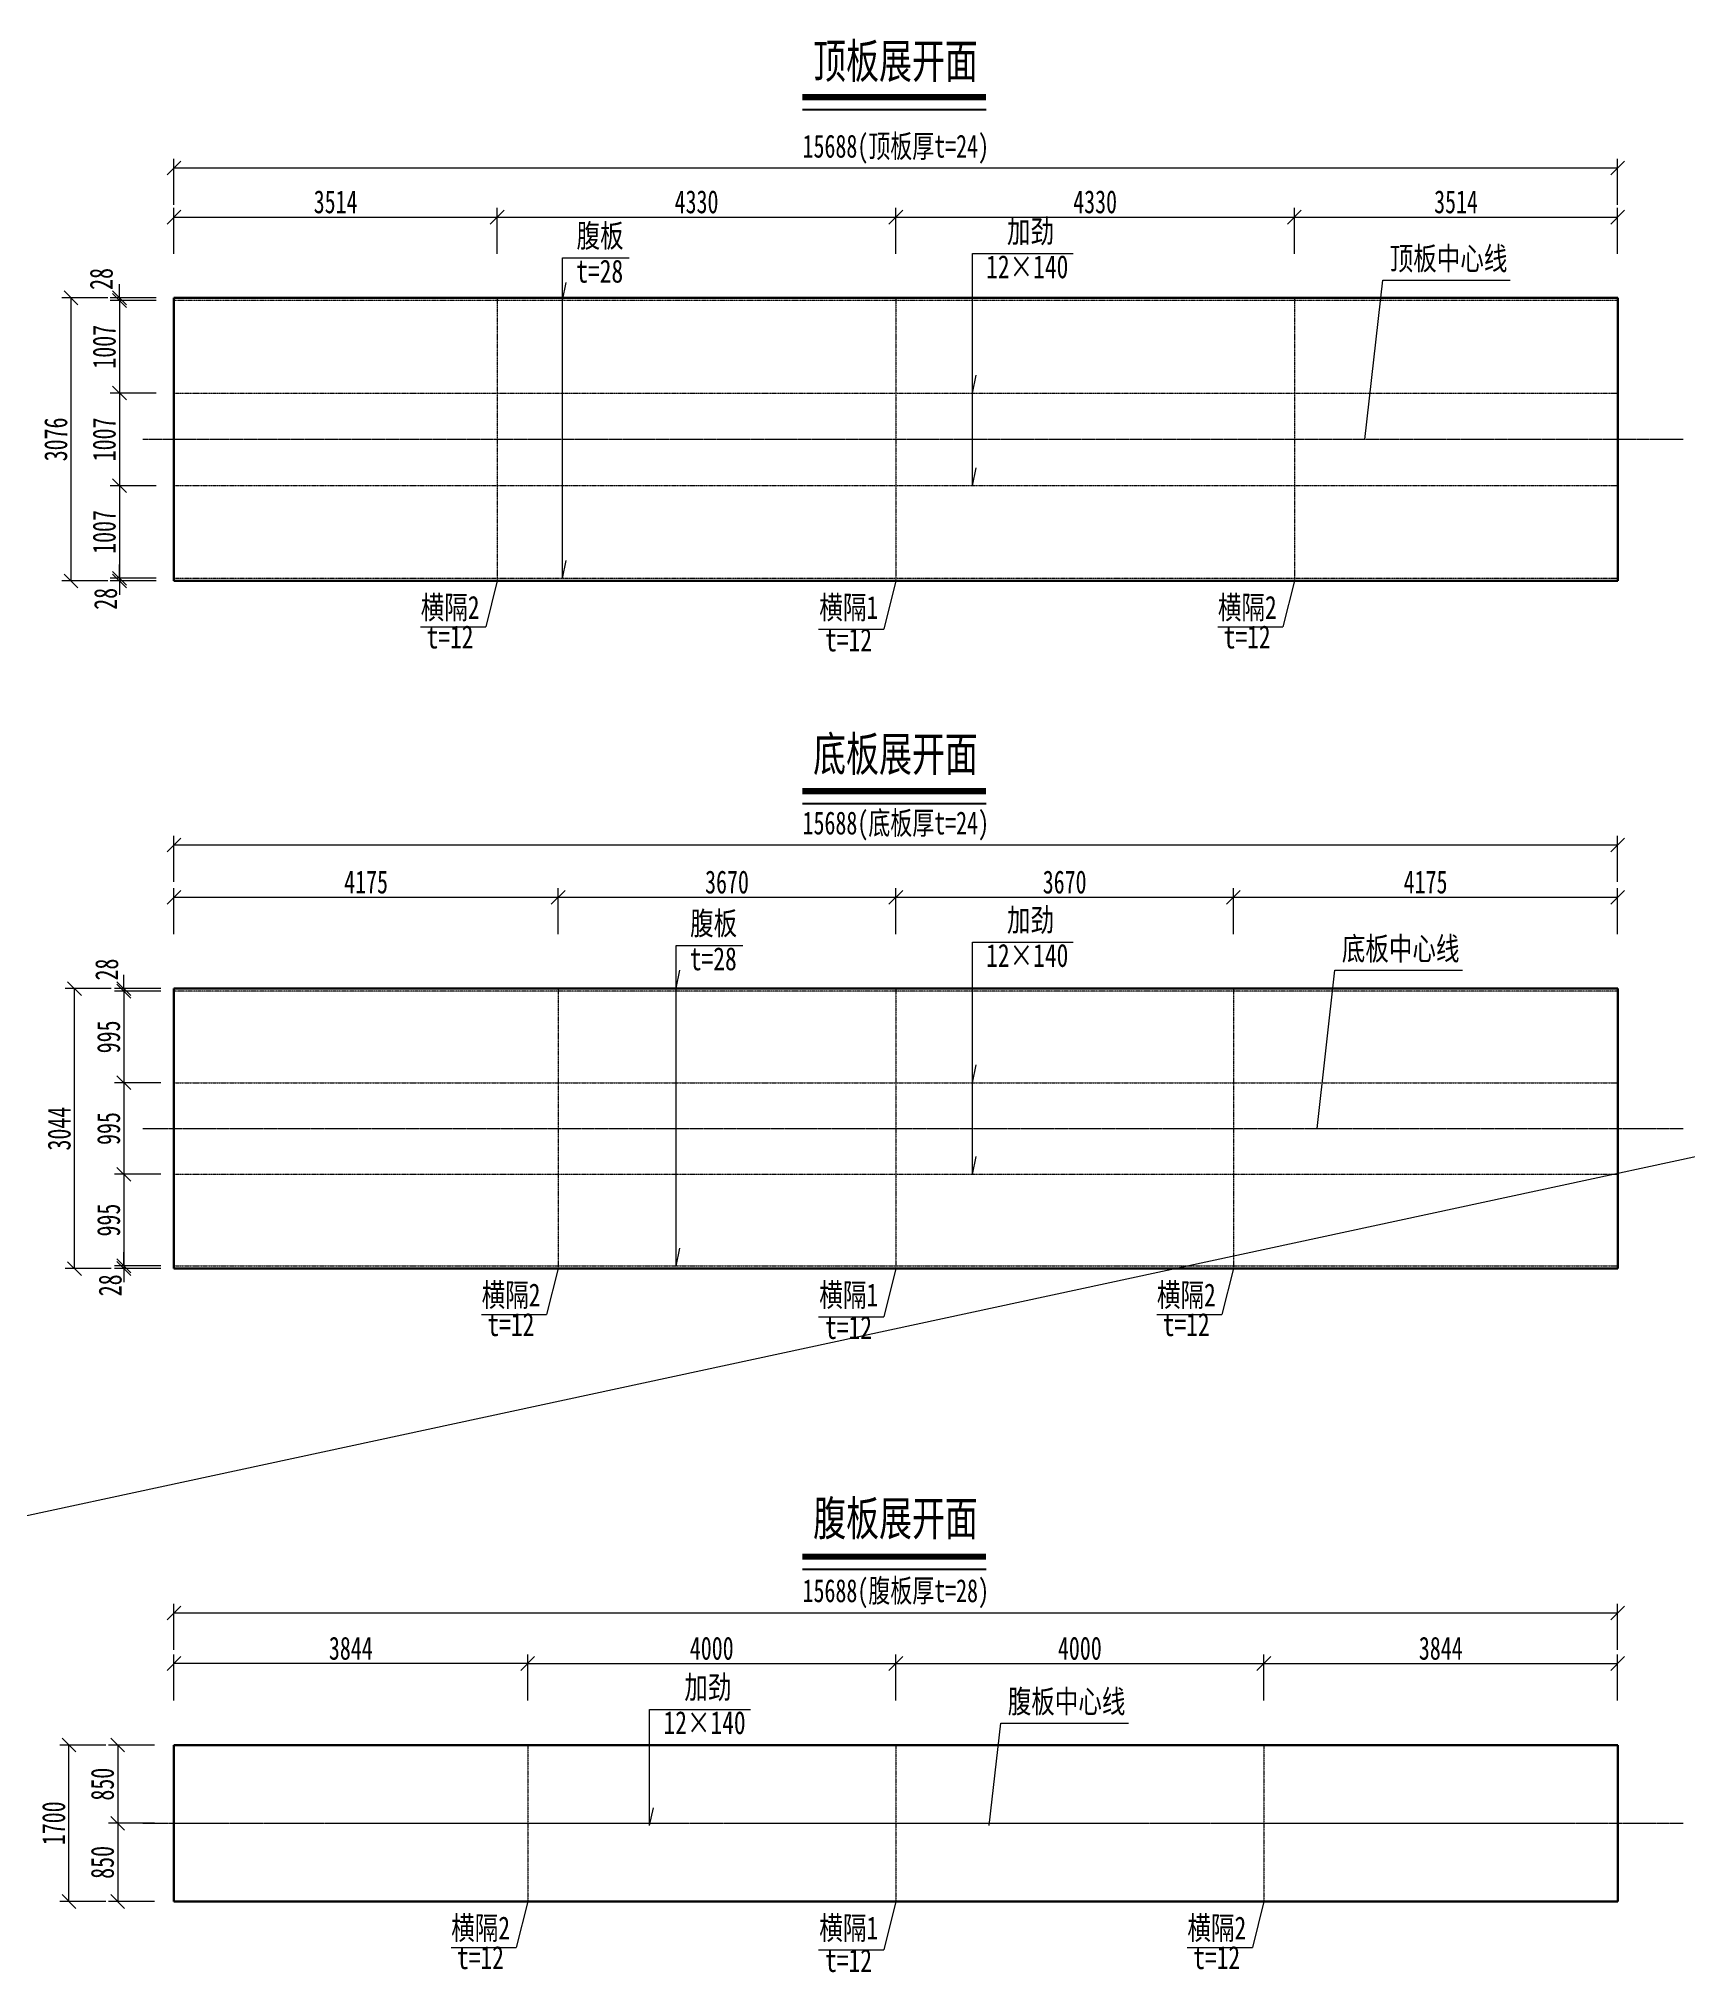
# Model space of a CAD drawing. Header units: millimetres. Extents: x -358959 to 47, y -122282 to 697692.
# Drawn here: x -191402 to -173530, y 116370 to 137386 of the extents above; entities that cross this region are included whole.
import ezdxf
from ezdxf.enums import TextEntityAlignment as Align

# ---------------------------------------------------------------- set-up
doc = ezdxf.new("R2010")
doc.units = ezdxf.units.MM
doc.header["$LTSCALE"] = 2
doc.header["$PDMODE"] = 34
doc.linetypes.add('CENTER2', pattern=[28.575, 19.05, -3.175, 3.175, -3.175])
doc.linetypes.add('DASHED', pattern=[0.75, 0.5, -0.25])
doc.layers.get('Defpoints').update_dxf_attribs({"color": 8, "lineweight": 9})
for name, color, linetype, lineweight in [('中心线', 7, 'CENTER2', 15), ('标注', 4, 'Continuous', 13), ('标注线及字体', 2, 'Continuous', 15), ('桥 构造粗实', 1, 'Continuous', 30), ('虚线', 4, 'DASHED', 15)]:
    doc.layers.add(name, color=color, linetype=linetype, lineweight=lineweight)
doc.styles.add('111', font='仿宋_GB2312.ttf', dxfattribs={"width": 0.7})
doc.styles.add('BM_Anno', font='仿宋_GB2312.ttf', dxfattribs={"width": 0.85})
doc.dimstyles.new('200', dxfattribs={"dimscale": 0, "dimtxt": 2.5, "dimasz": 1.5, "dimexe": 1, "dimexo": 1, "dimgap": 0.4, "dimtad": 1, "dimdec": 0, "dimdsep": 46, "dimtxsty": '111', "dimblk": 'OBLIQUE', "dimcen": 0, "dimclrd": 256, "dimclre": 256, "dimclrt": 256, "dimadec": 4, "dimazin": 0, "dimtfac": 1, "dimtdec": 0, "dimtmove": 2, "dimatfit": 3, "dimfxl": 4, "dimfxlon": 1, "dimtolj": 1, "dimlwd": -1, "dimlwe": -1, "dimarcsym": 0})

msp = doc.modelspace()

# ---------------------------------------------------------------- texts
at = {"layer": '标注', "linetype": 'DASHED', "style": 'BM_Anno', "width": 0.75}
for s, p in [('腹板', (-185557.2, 135044.7)), ('加劲', (-180879.3, 135092.6)), ('顶板中心线', (-176720.8, 134797.3)), ('t=28', (-185560.3, 134659.7)), ('12×140', (-181106, 134707.6)), ('横隔2', (-187250.2, 131005.5)), ('横隔1', (-182919.2, 131005.5)), ('横隔2', (-178588.2, 131005.5)), ('t=12', (-187187.3, 130683.8)), ('t=12', (-182856.3, 130652.4)), ('t=12', (-178525.3, 130683.8)), ('腹板', (-184323.1, 127571.5)), ('加劲', (-180879.3, 127608)), ('底板中心线', (-177241.4, 127296.2)), ('t=28', (-184326.2, 127186.5)), ('12×140', (-181106, 127223)), ('横隔2', (-186588.2, 123532.3)), ('横隔1', (-182919.2, 123532.3)), ('横隔2', (-179250.2, 123532.3)), ('t=12', (-186525.3, 123210.6)), ('t=12', (-182856.3, 123179.2)), ('t=12', (-179187.3, 123210.6)), ('加劲', (-184385.7, 119268.9)), ('腹板中心线', (-180871.5, 119114.2)), ('12×140', (-184612.4, 118883.9)), ('横隔2', (-186919.2, 116652.3)), ('横隔1', (-182919.2, 116652.3)), ('横隔2', (-178919.2, 116652.3)), ('t=12', (-186856.3, 116330.6)), ('t=12', (-178856.3, 116330.6)), ('t=12', (-182856.3, 116299.2))]:
    msp.add_text(s, height=250, dxfattribs=at).set_placement(p, align=Align.BOTTOM_LEFT)
at = {"layer": '标注线及字体', "color": 0, "style": '111', "width": 0.7}
for s, p in [('顶板展开面', (-182091.1, 137150)), ('底板展开面', (-182091.1, 129619.7)), ('腹板展开面', (-182091.1, 121311.3))]:
    msp.add_text(s, height=375, dxfattribs=at).set_placement(p, align=Align.MIDDLE)

# ---------------------------------------------------------------- blocks, each defined once
blk = doc.blocks.new('_Oblique')
at = {"color": 0, "linetype": 'ByBlock', "lineweight": -2}
blk.add_line((-0.5, -0.5), (0.5, 0.5), dxfattribs=at)
blk = doc.blocks.new('*D3912')
at = {"layer": 'Defpoints', "color": 0, "ltscale": 5, "transparency": 16777216}
for p in [(-190524, 134541), (-189932, 134569), (-189932, 134541)]:
    blk.add_point(p, dxfattribs=at)
at = {"layer": '标注', "ltscale": 5, "transparency": 16777216}
for p, q in [((-190524, 134569), (-190524, 134719)), ((-190124, 134569), (-190624, 134569)), ((-190124, 134541), (-190624, 134541)), ((-190524, 134569), (-190524, 134541)), ((-190524, 134541), (-190524, 134391))]:
    blk.add_line(p, q, dxfattribs=at)
at = {"layer": '标注', "ltscale": 5, "transparency": 16777216, "xscale": 149.9999999999999, "yscale": 149.9999999999999, "zscale": 149.9999999999999}
for p, rotation in [((-190524, 134569), 270), ((-190524, 134541), 90)]:
    blk.add_blockref('_Oblique', p, dxfattribs=dict(at, rotation=rotation))
at = {"layer": '标注', "ltscale": 5, "transparency": 16777216, "insert": (-190720, 134775), "char_height": 250, "attachment_point": 5, "rotation": 90, "style": '111'}
blk.add_mtext('\\A1;28', dxfattribs=at)
blk = doc.blocks.new('*D3723')
at = {"layer": 'Defpoints', "color": 0, "ltscale": 5, "transparency": 16777216}
for p in [(-189932, 134541), (-190524, 133535), (-189932, 133535)]:
    blk.add_point(p, dxfattribs=at)
at = {"layer": '标注', "ltscale": 5, "transparency": 16777216}
for p, q in [((-190124, 134541), (-190624, 134541)), ((-190524, 134541), (-190524, 133535)), ((-190124, 133535), (-190624, 133535))]:
    blk.add_line(p, q, dxfattribs=at)
at = {"layer": '标注', "ltscale": 5, "transparency": 16777216, "xscale": 149.9999999999999, "yscale": 149.9999999999999, "zscale": 149.9999999999999}
for p, rotation in [((-190524, 134541), 90), ((-190524, 133535), 270)]:
    blk.add_blockref('_Oblique', p, dxfattribs=dict(at, rotation=rotation))
at = {"layer": '标注', "ltscale": 5, "transparency": 16777216, "insert": (-190689, 134038), "char_height": 250, "attachment_point": 5, "rotation": 90, "style": '111'}
blk.add_mtext('\\A1;1007', dxfattribs=at)
blk = doc.blocks.new('*D3724')
at = {"layer": 'Defpoints', "color": 0, "ltscale": 5, "transparency": 16777216}
for p in [(-189932, 133535), (-190524, 132528), (-189932, 132528)]:
    blk.add_point(p, dxfattribs=at)
at = {"layer": '标注', "ltscale": 5, "transparency": 16777216}
for p, q in [((-190124, 133535), (-190624, 133535)), ((-190524, 133535), (-190524, 132528)), ((-190124, 132528), (-190624, 132528))]:
    blk.add_line(p, q, dxfattribs=at)
at = {"layer": '标注', "ltscale": 5, "transparency": 16777216, "xscale": 149.9999999999999, "yscale": 149.9999999999999, "zscale": 149.9999999999999}
for p, rotation in [((-190524, 133535), 90), ((-190524, 132528), 270)]:
    blk.add_blockref('_Oblique', p, dxfattribs=dict(at, rotation=rotation))
at = {"layer": '标注', "ltscale": 5, "transparency": 16777216, "insert": (-190689, 133031), "char_height": 250, "attachment_point": 5, "rotation": 90, "style": '111'}
blk.add_mtext('\\A1;1007', dxfattribs=at)
blk = doc.blocks.new('*D3882')
at = {"layer": 'Defpoints', "color": 0, "ltscale": 5, "transparency": 16777216}
for p in [(-189932, 132528), (-190524, 131521), (-189932, 131521)]:
    blk.add_point(p, dxfattribs=at)
at = {"layer": '标注', "ltscale": 5, "transparency": 16777216}
for p, q in [((-190124, 132528), (-190624, 132528)), ((-190524, 132528), (-190524, 131521)), ((-190124, 131521), (-190624, 131521))]:
    blk.add_line(p, q, dxfattribs=at)
at = {"layer": '标注', "ltscale": 5, "transparency": 16777216, "xscale": 149.9999999999999, "yscale": 149.9999999999999, "zscale": 149.9999999999999}
for p, rotation in [((-190524, 132528), 90), ((-190524, 131521), 270)]:
    blk.add_blockref('_Oblique', p, dxfattribs=dict(at, rotation=rotation))
at = {"layer": '标注', "ltscale": 5, "transparency": 16777216, "insert": (-190689, 132025), "char_height": 250, "attachment_point": 5, "rotation": 90, "style": '111'}
blk.add_mtext('\\A1;1007', dxfattribs=at)
blk = doc.blocks.new('*D3883')
at = {"layer": 'Defpoints', "color": 0, "ltscale": 5, "transparency": 16777216}
for p in [(-190524, 131493), (-189932, 131521), (-189932, 131493)]:
    blk.add_point(p, dxfattribs=at)
at = {"layer": '标注', "ltscale": 5, "transparency": 16777216}
for p, q in [((-190524, 131521), (-190524, 131671)), ((-190124, 131521), (-190624, 131521)), ((-190124, 131493), (-190624, 131493)), ((-190524, 131521), (-190524, 131493)), ((-190524, 131493), (-190524, 131343))]:
    blk.add_line(p, q, dxfattribs=at)
at = {"layer": '标注', "ltscale": 5, "transparency": 16777216, "xscale": 149.9999999999999, "yscale": 149.9999999999999, "zscale": 149.9999999999999}
for p, rotation in [((-190524, 131521), 270), ((-190524, 131493), 90)]:
    blk.add_blockref('_Oblique', p, dxfattribs=dict(at, rotation=rotation))
at = {"layer": '标注', "ltscale": 5, "transparency": 16777216, "insert": (-190674, 131298), "char_height": 250, "attachment_point": 5, "rotation": 90, "style": '111'}
blk.add_mtext('\\A1;28', dxfattribs=at)
blk = doc.blocks.new('*D3884')
at = {"layer": 'Defpoints', "color": 0, "ltscale": 5, "transparency": 16777216}
for p in [(-191050, 134569), (-189932, 134569), (-189932, 131493)]:
    blk.add_point(p, dxfattribs=at)
at = {"layer": '标注', "ltscale": 5, "transparency": 16777216}
for p, q in [((-190650, 134569), (-191150, 134569)), ((-191050, 131493), (-191050, 134569)), ((-190650, 131493), (-191150, 131493))]:
    blk.add_line(p, q, dxfattribs=at)
at = {"layer": '标注', "ltscale": 5, "transparency": 16777216, "xscale": 149.9999999999999, "yscale": 149.9999999999999, "zscale": 149.9999999999999}
for p, rotation in [((-191050, 134569), 90), ((-191050, 131493), 270)]:
    blk.add_blockref('_Oblique', p, dxfattribs=dict(at, rotation=rotation))
at = {"layer": '标注', "ltscale": 5, "transparency": 16777216, "insert": (-191215, 133031), "char_height": 250, "attachment_point": 5, "rotation": 90, "style": '111'}
blk.add_mtext('\\A1;3076', dxfattribs=at)
blk = doc.blocks.new('*D3885')
at = {"layer": 'Defpoints', "color": 0, "ltscale": 5, "transparency": 16777216}
for p in [(-186419, 135447), (-189932, 134276), (-186419, 134276)]:
    blk.add_point(p, dxfattribs=at)
at = {"layer": '标注', "ltscale": 5, "transparency": 16777216}
for p, q in [((-189932, 135047), (-189932, 135547)), ((-189932, 135447), (-186419, 135447)), ((-186419, 135047), (-186419, 135547))]:
    blk.add_line(p, q, dxfattribs=at)
at = {"layer": '标注', "ltscale": 5, "transparency": 16777216, "xscale": 149.9999999999999, "yscale": 149.9999999999999, "zscale": 149.9999999999999, "rotation": 180}
blk.add_blockref('_Oblique', (-189932, 135447), dxfattribs=at)
at = {"layer": '标注', "ltscale": 5, "transparency": 16777216, "xscale": 149.9999999999999, "yscale": 149.9999999999999, "zscale": 149.9999999999999}
blk.add_blockref('_Oblique', (-186419, 135447), dxfattribs=at)
at = {"layer": '标注', "ltscale": 5, "transparency": 16777216, "insert": (-188175, 135612), "char_height": 250, "attachment_point": 5, "style": '111'}
blk.add_mtext('\\A1;3514', dxfattribs=at)
blk = doc.blocks.new('*D3886')
at = {"layer": 'Defpoints', "color": 0, "ltscale": 5, "transparency": 16777216}
for p in [(-182088, 135447), (-186419, 134276), (-182088, 134037)]:
    blk.add_point(p, dxfattribs=at)
at = {"layer": '标注', "ltscale": 5, "transparency": 16777216}
for p, q in [((-186419, 135047), (-186419, 135547)), ((-186419, 135447), (-182088, 135447)), ((-182088, 135047), (-182088, 135547))]:
    blk.add_line(p, q, dxfattribs=at)
at = {"layer": '标注', "ltscale": 5, "transparency": 16777216, "xscale": 149.9999999999999, "yscale": 149.9999999999999, "zscale": 149.9999999999999, "rotation": 180}
blk.add_blockref('_Oblique', (-186419, 135447), dxfattribs=at)
at = {"layer": '标注', "ltscale": 5, "transparency": 16777216, "xscale": 149.9999999999999, "yscale": 149.9999999999999, "zscale": 149.9999999999999}
blk.add_blockref('_Oblique', (-182088, 135447), dxfattribs=at)
at = {"layer": '标注', "ltscale": 5, "transparency": 16777216, "insert": (-184253, 135612), "char_height": 250, "attachment_point": 5, "style": '111'}
blk.add_mtext('\\A1;4330', dxfattribs=at)
blk = doc.blocks.new('*D3887')
at = {"layer": 'Defpoints', "color": 0, "ltscale": 5, "transparency": 16777216}
for p in [(-177757, 135447), (-182088, 134270), (-177757, 134270)]:
    blk.add_point(p, dxfattribs=at)
at = {"layer": '标注', "ltscale": 5, "transparency": 16777216}
for p, q in [((-182088, 135047), (-182088, 135547)), ((-182088, 135447), (-177757, 135447)), ((-177757, 135047), (-177757, 135547))]:
    blk.add_line(p, q, dxfattribs=at)
at = {"layer": '标注', "ltscale": 5, "transparency": 16777216, "xscale": 149.9999999999999, "yscale": 149.9999999999999, "zscale": 149.9999999999999, "rotation": 180}
blk.add_blockref('_Oblique', (-182088, 135447), dxfattribs=at)
at = {"layer": '标注', "ltscale": 5, "transparency": 16777216, "xscale": 149.9999999999999, "yscale": 149.9999999999999, "zscale": 149.9999999999999}
blk.add_blockref('_Oblique', (-177757, 135447), dxfattribs=at)
at = {"layer": '标注', "ltscale": 5, "transparency": 16777216, "insert": (-179922, 135612), "char_height": 250, "attachment_point": 5, "style": '111'}
blk.add_mtext('\\A1;4330', dxfattribs=at)
blk = doc.blocks.new('*D3888')
at = {"layer": 'Defpoints', "color": 0, "ltscale": 5, "transparency": 16777216}
for p in [(-174244, 135447), (-177757, 134269), (-174244, 134270)]:
    blk.add_point(p, dxfattribs=at)
at = {"layer": '标注', "ltscale": 5, "transparency": 16777216}
for p, q in [((-177757, 135047), (-177757, 135547)), ((-177757, 135447), (-174244, 135447)), ((-174244, 135047), (-174244, 135547))]:
    blk.add_line(p, q, dxfattribs=at)
at = {"layer": '标注', "ltscale": 5, "transparency": 16777216, "xscale": 149.9999999999999, "yscale": 149.9999999999999, "zscale": 149.9999999999999, "rotation": 180}
blk.add_blockref('_Oblique', (-177757, 135447), dxfattribs=at)
at = {"layer": '标注', "ltscale": 5, "transparency": 16777216, "xscale": 149.9999999999999, "yscale": 149.9999999999999, "zscale": 149.9999999999999}
blk.add_blockref('_Oblique', (-174244, 135447), dxfattribs=at)
at = {"layer": '标注', "ltscale": 5, "transparency": 16777216, "insert": (-176000, 135612), "char_height": 250, "attachment_point": 5, "style": '111'}
blk.add_mtext('\\A1;3514', dxfattribs=at)
blk = doc.blocks.new('*D3889')
at = {"layer": 'Defpoints', "color": 0, "ltscale": 5, "transparency": 16777216}
for p in [(-189932, 135980), (-189932, 134019), (-174244, 134019)]:
    blk.add_point(p, dxfattribs=at)
at = {"layer": '标注', "ltscale": 5, "transparency": 16777216}
for p, q in [((-189932, 135580), (-189932, 136080)), ((-174244, 135980), (-189932, 135980)), ((-174244, 135580), (-174244, 136080))]:
    blk.add_line(p, q, dxfattribs=at)
at = {"layer": '标注', "ltscale": 5, "transparency": 16777216, "xscale": 149.9999999999999, "yscale": 149.9999999999999, "zscale": 149.9999999999999, "rotation": 180}
blk.add_blockref('_Oblique', (-189932, 135980), dxfattribs=at)
at = {"layer": '标注', "ltscale": 5, "transparency": 16777216, "xscale": 149.9999999999999, "yscale": 149.9999999999999, "zscale": 149.9999999999999}
blk.add_blockref('_Oblique', (-174244, 135980), dxfattribs=at)
at = {"layer": '标注', "ltscale": 5, "transparency": 16777216, "insert": (-182088, 136185), "char_height": 250, "attachment_point": 5, "style": '111'}
blk.add_mtext('\\A1;15688(顶板厚t=24)', dxfattribs=at)
blk = doc.blocks.new('*D3890')
at = {"layer": 'Defpoints', "color": 0, "ltscale": 5, "transparency": 16777216}
for p in [(-190476, 127034), (-189932, 127062), (-189932, 127034)]:
    blk.add_point(p, dxfattribs=at)
at = {"layer": '标注', "ltscale": 5, "transparency": 16777216}
for p, q in [((-190476, 127062), (-190476, 127212)), ((-190076, 127062), (-190576, 127062)), ((-190076, 127034), (-190576, 127034)), ((-190476, 127062), (-190476, 127034)), ((-190476, 127034), (-190476, 126884))]:
    blk.add_line(p, q, dxfattribs=at)
at = {"layer": '标注', "ltscale": 5, "transparency": 16777216, "xscale": 149.9999999999999, "yscale": 149.9999999999999, "zscale": 149.9999999999999}
for p, rotation in [((-190476, 127062), 270), ((-190476, 127034), 90)]:
    blk.add_blockref('_Oblique', p, dxfattribs=dict(at, rotation=rotation))
at = {"layer": '标注', "ltscale": 5, "transparency": 16777216, "insert": (-190661, 127269), "char_height": 250, "attachment_point": 5, "rotation": 90, "style": '111'}
blk.add_mtext('\\A1;28', dxfattribs=at)
blk = doc.blocks.new('*D3891')
at = {"layer": 'Defpoints', "color": 0, "ltscale": 5, "transparency": 16777216}
for p in [(-189932, 127034), (-190476, 126039), (-189932, 126039)]:
    blk.add_point(p, dxfattribs=at)
at = {"layer": '标注', "ltscale": 5, "transparency": 16777216}
for p, q in [((-190076, 127034), (-190576, 127034)), ((-190476, 127034), (-190476, 126039)), ((-190076, 126039), (-190576, 126039))]:
    blk.add_line(p, q, dxfattribs=at)
at = {"layer": '标注', "ltscale": 5, "transparency": 16777216, "xscale": 149.9999999999999, "yscale": 149.9999999999999, "zscale": 149.9999999999999}
for p, rotation in [((-190476, 127034), 90), ((-190476, 126039), 270)]:
    blk.add_blockref('_Oblique', p, dxfattribs=dict(at, rotation=rotation))
at = {"layer": '标注', "ltscale": 5, "transparency": 16777216, "insert": (-190641, 126537), "char_height": 250, "attachment_point": 5, "rotation": 90, "style": '111'}
blk.add_mtext('\\A1;995', dxfattribs=at)
blk = doc.blocks.new('*D3892')
at = {"layer": 'Defpoints', "color": 0, "ltscale": 5, "transparency": 16777216}
for p in [(-189932, 126039), (-190476, 125044), (-189932, 125044)]:
    blk.add_point(p, dxfattribs=at)
at = {"layer": '标注', "ltscale": 5, "transparency": 16777216}
for p, q in [((-190076, 126039), (-190576, 126039)), ((-190476, 126039), (-190476, 125044)), ((-190076, 125044), (-190576, 125044))]:
    blk.add_line(p, q, dxfattribs=at)
at = {"layer": '标注', "ltscale": 5, "transparency": 16777216, "xscale": 149.9999999999999, "yscale": 149.9999999999999, "zscale": 149.9999999999999}
for p, rotation in [((-190476, 126039), 90), ((-190476, 125044), 270)]:
    blk.add_blockref('_Oblique', p, dxfattribs=dict(at, rotation=rotation))
at = {"layer": '标注', "ltscale": 5, "transparency": 16777216, "insert": (-190641, 125541), "char_height": 250, "attachment_point": 5, "rotation": 90, "style": '111'}
blk.add_mtext('\\A1;995', dxfattribs=at)
blk = doc.blocks.new('*D3893')
at = {"layer": 'Defpoints', "color": 0, "ltscale": 5, "transparency": 16777216}
for p in [(-189932, 125044), (-190476, 124048), (-189932, 124048)]:
    blk.add_point(p, dxfattribs=at)
at = {"layer": '标注', "ltscale": 5, "transparency": 16777216}
for p, q in [((-190076, 125044), (-190576, 125044)), ((-190476, 125044), (-190476, 124048)), ((-190076, 124048), (-190576, 124048))]:
    blk.add_line(p, q, dxfattribs=at)
at = {"layer": '标注', "ltscale": 5, "transparency": 16777216, "xscale": 149.9999999999999, "yscale": 149.9999999999999, "zscale": 149.9999999999999}
for p, rotation in [((-190476, 125044), 90), ((-190476, 124048), 270)]:
    blk.add_blockref('_Oblique', p, dxfattribs=dict(at, rotation=rotation))
at = {"layer": '标注', "ltscale": 5, "transparency": 16777216, "insert": (-190641, 124546), "char_height": 250, "attachment_point": 5, "rotation": 90, "style": '111'}
blk.add_mtext('\\A1;995', dxfattribs=at)
blk = doc.blocks.new('*D3894')
at = {"layer": 'Defpoints', "color": 0, "ltscale": 5, "transparency": 16777216}
for p in [(-190476, 124020), (-189932, 124048), (-189932, 124020)]:
    blk.add_point(p, dxfattribs=at)
at = {"layer": '标注', "ltscale": 5, "transparency": 16777216}
for p, q in [((-190076, 124048), (-190576, 124048)), ((-190076, 124020), (-190576, 124020)), ((-190476, 124048), (-190476, 124198)), ((-190476, 124048), (-190476, 124020)), ((-190476, 124020), (-190476, 123870))]:
    blk.add_line(p, q, dxfattribs=at)
at = {"layer": '标注', "ltscale": 5, "transparency": 16777216, "xscale": 149.9999999999999, "yscale": 149.9999999999999, "zscale": 149.9999999999999}
for p, rotation in [((-190476, 124048), 270), ((-190476, 124020), 90)]:
    blk.add_blockref('_Oblique', p, dxfattribs=dict(at, rotation=rotation))
at = {"layer": '标注', "ltscale": 5, "transparency": 16777216, "insert": (-190624, 123837), "char_height": 250, "attachment_point": 5, "rotation": 90, "style": '111'}
blk.add_mtext('\\A1;28', dxfattribs=at)
blk = doc.blocks.new('*D3895')
at = {"layer": 'Defpoints', "color": 0, "ltscale": 5, "transparency": 16777216}
for p in [(-191013, 127062), (-189932, 127062), (-189932, 124018)]:
    blk.add_point(p, dxfattribs=at)
at = {"layer": '标注', "ltscale": 5, "transparency": 16777216}
for p, q in [((-190613, 127062), (-191113, 127062)), ((-191013, 124018), (-191013, 127062)), ((-190613, 124018), (-191113, 124018))]:
    blk.add_line(p, q, dxfattribs=at)
at = {"layer": '标注', "ltscale": 5, "transparency": 16777216, "xscale": 149.9999999999999, "yscale": 149.9999999999999, "zscale": 149.9999999999999}
for p, rotation in [((-191013, 127062), 90), ((-191013, 124018), 270)]:
    blk.add_blockref('_Oblique', p, dxfattribs=dict(at, rotation=rotation))
at = {"layer": '标注', "ltscale": 5, "transparency": 16777216, "insert": (-191178, 125540), "char_height": 250, "attachment_point": 5, "rotation": 90, "style": '111'}
blk.add_mtext('\\A1;3044', dxfattribs=at)
blk = doc.blocks.new('*D3896')
at = {"layer": 'Defpoints', "color": 0, "ltscale": 5, "transparency": 16777216}
for p in [(-185757, 128054), (-189932, 126736), (-185757, 126736)]:
    blk.add_point(p, dxfattribs=at)
at = {"layer": '标注', "ltscale": 5, "transparency": 16777216}
for p, q in [((-189932, 127654), (-189932, 128154)), ((-189932, 128054), (-185757, 128054)), ((-185757, 127654), (-185757, 128154))]:
    blk.add_line(p, q, dxfattribs=at)
at = {"layer": '标注', "ltscale": 5, "transparency": 16777216, "xscale": 149.9999999999999, "yscale": 149.9999999999999, "zscale": 149.9999999999999, "rotation": 180}
blk.add_blockref('_Oblique', (-189932, 128054), dxfattribs=at)
at = {"layer": '标注', "ltscale": 5, "transparency": 16777216, "xscale": 149.9999999999999, "yscale": 149.9999999999999, "zscale": 149.9999999999999}
blk.add_blockref('_Oblique', (-185757, 128054), dxfattribs=at)
at = {"layer": '标注', "ltscale": 5, "transparency": 16777216, "insert": (-187844, 128219), "char_height": 250, "attachment_point": 5, "style": '111'}
blk.add_mtext('\\A1;4175', dxfattribs=at)
blk = doc.blocks.new('*D3897')
at = {"layer": 'Defpoints', "color": 0, "ltscale": 5, "transparency": 16777216}
for p in [(-182088, 128054), (-185757, 126736), (-182088, 126736)]:
    blk.add_point(p, dxfattribs=at)
at = {"layer": '标注', "ltscale": 5, "transparency": 16777216}
for p, q in [((-185757, 127654), (-185757, 128154)), ((-185757, 128054), (-182088, 128054)), ((-182088, 127654), (-182088, 128154))]:
    blk.add_line(p, q, dxfattribs=at)
at = {"layer": '标注', "ltscale": 5, "transparency": 16777216, "xscale": 149.9999999999999, "yscale": 149.9999999999999, "zscale": 149.9999999999999, "rotation": 180}
blk.add_blockref('_Oblique', (-185757, 128054), dxfattribs=at)
at = {"layer": '标注', "ltscale": 5, "transparency": 16777216, "xscale": 149.9999999999999, "yscale": 149.9999999999999, "zscale": 149.9999999999999}
blk.add_blockref('_Oblique', (-182088, 128054), dxfattribs=at)
at = {"layer": '标注', "ltscale": 5, "transparency": 16777216, "insert": (-183922, 128219), "char_height": 250, "attachment_point": 5, "style": '111'}
blk.add_mtext('\\A1;3670', dxfattribs=at)
blk = doc.blocks.new('*D3898')
at = {"layer": 'Defpoints', "color": 0, "ltscale": 5, "transparency": 16777216}
for p in [(-178419, 128054), (-182088, 126736), (-178419, 126736)]:
    blk.add_point(p, dxfattribs=at)
at = {"layer": '标注', "ltscale": 5, "transparency": 16777216}
for p, q in [((-182088, 127654), (-182088, 128154)), ((-182088, 128054), (-178419, 128054)), ((-178419, 127654), (-178419, 128154))]:
    blk.add_line(p, q, dxfattribs=at)
at = {"layer": '标注', "ltscale": 5, "transparency": 16777216, "xscale": 149.9999999999999, "yscale": 149.9999999999999, "zscale": 149.9999999999999, "rotation": 180}
blk.add_blockref('_Oblique', (-182088, 128054), dxfattribs=at)
at = {"layer": '标注', "ltscale": 5, "transparency": 16777216, "xscale": 149.9999999999999, "yscale": 149.9999999999999, "zscale": 149.9999999999999}
blk.add_blockref('_Oblique', (-178419, 128054), dxfattribs=at)
at = {"layer": '标注', "ltscale": 5, "transparency": 16777216, "insert": (-180253, 128219), "char_height": 250, "attachment_point": 5, "style": '111'}
blk.add_mtext('\\A1;3670', dxfattribs=at)
blk = doc.blocks.new('*D3899')
at = {"layer": 'Defpoints', "color": 0, "ltscale": 5, "transparency": 16777216}
for p in [(-174244, 128054), (-178419, 126736), (-174244, 126736)]:
    blk.add_point(p, dxfattribs=at)
at = {"layer": '标注', "ltscale": 5, "transparency": 16777216}
for p, q in [((-178419, 127654), (-178419, 128154)), ((-178419, 128054), (-174244, 128054)), ((-174244, 127654), (-174244, 128154))]:
    blk.add_line(p, q, dxfattribs=at)
at = {"layer": '标注', "ltscale": 5, "transparency": 16777216, "xscale": 149.9999999999999, "yscale": 149.9999999999999, "zscale": 149.9999999999999, "rotation": 180}
blk.add_blockref('_Oblique', (-178419, 128054), dxfattribs=at)
at = {"layer": '标注', "ltscale": 5, "transparency": 16777216, "xscale": 149.9999999999999, "yscale": 149.9999999999999, "zscale": 149.9999999999999}
blk.add_blockref('_Oblique', (-174244, 128054), dxfattribs=at)
at = {"layer": '标注', "ltscale": 5, "transparency": 16777216, "insert": (-176331, 128219), "char_height": 250, "attachment_point": 5, "style": '111'}
blk.add_mtext('\\A1;4175', dxfattribs=at)
blk = doc.blocks.new('*D3900')
at = {"layer": 'Defpoints', "color": 0, "ltscale": 5, "transparency": 16777216}
for p in [(-189932, 128622), (-189932, 127062), (-174244, 127062)]:
    blk.add_point(p, dxfattribs=at)
at = {"layer": '标注', "ltscale": 5, "transparency": 16777216}
for p, q in [((-189932, 128222), (-189932, 128722)), ((-174244, 128622), (-189932, 128622)), ((-174244, 128222), (-174244, 128722))]:
    blk.add_line(p, q, dxfattribs=at)
at = {"layer": '标注', "ltscale": 5, "transparency": 16777216, "xscale": 149.9999999999999, "yscale": 149.9999999999999, "zscale": 149.9999999999999, "rotation": 180}
blk.add_blockref('_Oblique', (-189932, 128622), dxfattribs=at)
at = {"layer": '标注', "ltscale": 5, "transparency": 16777216, "xscale": 149.9999999999999, "yscale": 149.9999999999999, "zscale": 149.9999999999999}
blk.add_blockref('_Oblique', (-174244, 128622), dxfattribs=at)
at = {"layer": '标注', "ltscale": 5, "transparency": 16777216, "insert": (-182088, 128829), "char_height": 250, "attachment_point": 5, "style": '111'}
blk.add_mtext('\\A1;15688(底板厚t=24)', dxfattribs=at)
blk = doc.blocks.new('*D3901')
at = {"layer": 'Defpoints', "color": 0, "ltscale": 5, "transparency": 16777216}
for p in [(-189932, 118840), (-190543, 117990), (-189932, 117990)]:
    blk.add_point(p, dxfattribs=at)
at = {"layer": '标注', "ltscale": 5, "transparency": 16777216}
for p, q in [((-190143, 118840), (-190643, 118840)), ((-190543, 118840), (-190543, 117990)), ((-190143, 117990), (-190643, 117990))]:
    blk.add_line(p, q, dxfattribs=at)
at = {"layer": '标注', "ltscale": 5, "transparency": 16777216, "xscale": 149.9999999999999, "yscale": 149.9999999999999, "zscale": 149.9999999999999}
for p, rotation in [((-190543, 118840), 90), ((-190543, 117990), 270)]:
    blk.add_blockref('_Oblique', p, dxfattribs=dict(at, rotation=rotation))
at = {"layer": '标注', "ltscale": 5, "transparency": 16777216, "insert": (-190708, 118415), "char_height": 250, "attachment_point": 5, "rotation": 90, "style": '111'}
blk.add_mtext('\\A1;850', dxfattribs=at)
blk = doc.blocks.new('*D3720')
at = {"layer": 'Defpoints', "color": 0, "ltscale": 5, "transparency": 16777216}
for p in [(-189932, 117990), (-190543, 117140), (-189932, 117140)]:
    blk.add_point(p, dxfattribs=at)
at = {"layer": '标注', "ltscale": 5, "transparency": 16777216}
for p, q in [((-190143, 117990), (-190643, 117990)), ((-190543, 117990), (-190543, 117140)), ((-190143, 117140), (-190643, 117140))]:
    blk.add_line(p, q, dxfattribs=at)
at = {"layer": '标注', "ltscale": 5, "transparency": 16777216, "xscale": 149.9999999999999, "yscale": 149.9999999999999, "zscale": 149.9999999999999}
for p, rotation in [((-190543, 117990), 90), ((-190543, 117140), 270)]:
    blk.add_blockref('_Oblique', p, dxfattribs=dict(at, rotation=rotation))
at = {"layer": '标注', "ltscale": 5, "transparency": 16777216, "insert": (-190708, 117565), "char_height": 250, "attachment_point": 5, "rotation": 90, "style": '111'}
blk.add_mtext('\\A1;850', dxfattribs=at)
blk = doc.blocks.new('*D3902')
at = {"layer": 'Defpoints', "color": 0, "ltscale": 5, "transparency": 16777216}
for p in [(-191073, 118840), (-189932, 118840), (-189932, 117140)]:
    blk.add_point(p, dxfattribs=at)
at = {"layer": '标注', "ltscale": 5, "transparency": 16777216}
for p, q in [((-190673, 118840), (-191173, 118840)), ((-191073, 117140), (-191073, 118840)), ((-190673, 117140), (-191173, 117140))]:
    blk.add_line(p, q, dxfattribs=at)
at = {"layer": '标注', "ltscale": 5, "transparency": 16777216, "xscale": 149.9999999999999, "yscale": 149.9999999999999, "zscale": 149.9999999999999}
for p, rotation in [((-191073, 118840), 90), ((-191073, 117140), 270)]:
    blk.add_blockref('_Oblique', p, dxfattribs=dict(at, rotation=rotation))
at = {"layer": '标注', "ltscale": 5, "transparency": 16777216, "insert": (-191238, 117990), "char_height": 250, "attachment_point": 5, "rotation": 90, "style": '111'}
blk.add_mtext('\\A1;1700', dxfattribs=at)
blk = doc.blocks.new('*D3903')
at = {"layer": 'Defpoints', "color": 0, "ltscale": 5, "transparency": 16777216}
for p in [(-182088, 119726), (-186088, 118840), (-182088, 118840)]:
    blk.add_point(p, dxfattribs=at)
at = {"layer": '标注', "ltscale": 5, "transparency": 16777216}
for p, q in [((-186088, 119326), (-186088, 119826)), ((-182088, 119326), (-182088, 119826)), ((-186088, 119726), (-182088, 119726))]:
    blk.add_line(p, q, dxfattribs=at)
at = {"layer": '标注', "ltscale": 5, "transparency": 16777216, "xscale": 149.9999999999999, "yscale": 149.9999999999999, "zscale": 149.9999999999999, "rotation": 180}
blk.add_blockref('_Oblique', (-186088, 119726), dxfattribs=at)
at = {"layer": '标注', "ltscale": 5, "transparency": 16777216, "xscale": 149.9999999999999, "yscale": 149.9999999999999, "zscale": 149.9999999999999}
blk.add_blockref('_Oblique', (-182088, 119726), dxfattribs=at)
at = {"layer": '标注', "ltscale": 5, "transparency": 16777216, "insert": (-184088, 119891), "char_height": 250, "attachment_point": 5, "style": '111'}
blk.add_mtext('\\A1;4000', dxfattribs=at)
blk = doc.blocks.new('*D3721')
at = {"layer": 'Defpoints', "color": 0, "ltscale": 5, "transparency": 16777216}
for p in [(-189932, 119726), (-189932, 118840), (-186088, 118840)]:
    blk.add_point(p, dxfattribs=at)
at = {"layer": '标注', "ltscale": 5, "transparency": 16777216}
for p, q in [((-189932, 119326), (-189932, 119826)), ((-186088, 119326), (-186088, 119826)), ((-186088, 119726), (-189932, 119726))]:
    blk.add_line(p, q, dxfattribs=at)
at = {"layer": '标注', "ltscale": 5, "transparency": 16777216, "xscale": 149.9999999999999, "yscale": 149.9999999999999, "zscale": 149.9999999999999, "rotation": 180}
blk.add_blockref('_Oblique', (-189932, 119726), dxfattribs=at)
at = {"layer": '标注', "ltscale": 5, "transparency": 16777216, "xscale": 149.9999999999999, "yscale": 149.9999999999999, "zscale": 149.9999999999999}
blk.add_blockref('_Oblique', (-186088, 119726), dxfattribs=at)
at = {"layer": '标注', "ltscale": 5, "transparency": 16777216, "insert": (-188010, 119891), "char_height": 250, "attachment_point": 5, "style": '111'}
blk.add_mtext('\\A1;3844', dxfattribs=at)
blk = doc.blocks.new('*D3904')
at = {"layer": 'Defpoints', "color": 0, "ltscale": 5, "transparency": 16777216}
for p in [(-174244, 120276), (-189932, 118840), (-174244, 118840)]:
    blk.add_point(p, dxfattribs=at)
at = {"layer": '标注', "ltscale": 5, "transparency": 16777216}
for p, q in [((-189932, 119876), (-189932, 120376)), ((-189932, 120276), (-174244, 120276)), ((-174244, 119876), (-174244, 120376))]:
    blk.add_line(p, q, dxfattribs=at)
at = {"layer": '标注', "ltscale": 5, "transparency": 16777216, "xscale": 149.9999999999999, "yscale": 149.9999999999999, "zscale": 149.9999999999999, "rotation": 180}
blk.add_blockref('_Oblique', (-189932, 120276), dxfattribs=at)
at = {"layer": '标注', "ltscale": 5, "transparency": 16777216, "xscale": 149.9999999999999, "yscale": 149.9999999999999, "zscale": 149.9999999999999}
blk.add_blockref('_Oblique', (-174244, 120276), dxfattribs=at)
at = {"layer": '标注', "ltscale": 5, "transparency": 16777216, "insert": (-182088, 120485), "char_height": 250, "attachment_point": 5, "style": '111'}
blk.add_mtext('\\A1;15688(腹板厚t=28)', dxfattribs=at)
blk = doc.blocks.new('*D3905')
at = {"layer": 'Defpoints', "color": 0, "ltscale": 5, "transparency": 16777216}
for p in [(-178088, 119726), (-182088, 118840), (-178088, 118840)]:
    blk.add_point(p, dxfattribs=at)
at = {"layer": '标注', "ltscale": 5, "transparency": 16777216}
for p, q in [((-182088, 119326), (-182088, 119826)), ((-178088, 119326), (-178088, 119826)), ((-182088, 119726), (-178088, 119726))]:
    blk.add_line(p, q, dxfattribs=at)
at = {"layer": '标注', "ltscale": 5, "transparency": 16777216, "xscale": 149.9999999999999, "yscale": 149.9999999999999, "zscale": 149.9999999999999, "rotation": 180}
blk.add_blockref('_Oblique', (-182088, 119726), dxfattribs=at)
at = {"layer": '标注', "ltscale": 5, "transparency": 16777216, "xscale": 149.9999999999999, "yscale": 149.9999999999999, "zscale": 149.9999999999999}
blk.add_blockref('_Oblique', (-178088, 119726), dxfattribs=at)
at = {"layer": '标注', "ltscale": 5, "transparency": 16777216, "insert": (-180088, 119891), "char_height": 250, "attachment_point": 5, "style": '111'}
blk.add_mtext('\\A1;4000', dxfattribs=at)
blk = doc.blocks.new('*D3722')
at = {"layer": 'Defpoints', "color": 0, "ltscale": 5, "transparency": 16777216}
for p in [(-174244, 119726), (-178088, 118840), (-174244, 118840)]:
    blk.add_point(p, dxfattribs=at)
at = {"layer": '标注', "ltscale": 5, "transparency": 16777216}
for p, q in [((-178088, 119326), (-178088, 119826)), ((-174244, 119326), (-174244, 119826)), ((-178088, 119726), (-174244, 119726))]:
    blk.add_line(p, q, dxfattribs=at)
at = {"layer": '标注', "ltscale": 5, "transparency": 16777216, "xscale": 149.9999999999999, "yscale": 149.9999999999999, "zscale": 149.9999999999999, "rotation": 180}
blk.add_blockref('_Oblique', (-178088, 119726), dxfattribs=at)
at = {"layer": '标注', "ltscale": 5, "transparency": 16777216, "xscale": 149.9999999999999, "yscale": 149.9999999999999, "zscale": 149.9999999999999}
blk.add_blockref('_Oblique', (-174244, 119726), dxfattribs=at)
at = {"layer": '标注', "ltscale": 5, "transparency": 16777216, "insert": (-176166, 119891), "char_height": 250, "attachment_point": 5, "style": '111'}
blk.add_mtext('\\A1;3844', dxfattribs=at)

# ---------------------------------------------------------------- dimensions: what is measured, and where the dimension line sits
at = {"layer": '标注', "ltscale": 5}
for base, p1, p2, text, picture, middle in [((-189931.6, 135980.3), (-174243.6, 134019.1), (-189931.6, 134019.1), '<>(顶板厚t=24)', '*D3889', (-182087.6, 136185.1)), ((-186418.6, 135447.4), (-189931.6, 134275.8), (-186418.6, 134275.8), '3514', '*D3885', (-188175.1, 135612.4)), ((-182087.6, 135447.2), (-186418.6, 134275.6), (-182087.6, 134036.7), '4330', '*D3886', (-184253.1, 135612.2)), ((-177756.6, 135447.4), (-182087.6, 134269.6), (-177756.6, 134269.6), '4330', '*D3887', (-179922.1, 135612.4)), ((-174243.6, 135447.4), (-177756.6, 134269.4), (-174243.6, 134269.6), '3514', '*D3888', (-176000.1, 135612.4)), ((-189931.6, 128621.7), (-174243.6, 127062.2), (-189931.6, 127062.2), '<>(底板厚t=24)', '*D3900', (-182087.6, 128828.6)), ((-182087.6, 128053.9), (-185756.6, 126735.5), (-182087.6, 126735.7), '3670', '*D3897', (-183922.1, 128218.9)), ((-178418.6, 128053.9), (-182087.6, 126735.5), (-178418.6, 126735.7), '3670', '*D3898', (-180253.1, 128218.9)), ((-174243.6, 120276.4), (-189931.6, 118840.2), (-174243.6, 118840.2), '<>(腹板厚t=28)', '*D3904', (-182087.6, 120484.6))]:
    dim = msp.add_linear_dim(base=base, p1=p1, p2=p2, text=text, dimstyle='200', override={"dimscale": 100, "dimarcsym": 1}, dxfattribs=at)
    dim.commit()
    dim.dimension.update_dxf_attribs({"geometry": picture, "text_midpoint": middle})
for base, p1, p2, picture, middle in [((-190524, 134541.4), (-189931.6, 134569.4), (-189931.6, 134541.4), '*D3912', (-190719.9, 134775.3)), ((-190524, 131493.4), (-189931.6, 131521.4), (-189931.6, 131493.4), '*D3883', (-190673.8, 131298)), ((-190475.7, 127034.2), (-189931.6, 127062.2), (-189931.6, 127034.2), '*D3890', (-190660.9, 127269.3)), ((-190475.7, 124020.2), (-189931.6, 124048.2), (-189931.6, 124020.2), '*D3894', (-190624.3, 123837.3))]:
    dim = msp.add_linear_dim(base=base, p1=p1, p2=p2, angle=90, dimstyle='200', override={"dimscale": 100, "dimarcsym": 1}, dxfattribs=at)
    dim.commit()
    dim.dimension.update_dxf_attribs({"geometry": picture, "text_midpoint": middle, "dimtype": 160})
for base, p1, p2, picture, middle in [((-191049.8, 134569.4), (-189931.6, 131493.4), (-189931.6, 134569.4), '*D3884', (-191214.8, 133031.4)), ((-190524, 133534.7), (-189931.6, 134541.4), (-189931.6, 133534.7), '*D3723', (-190689, 134038.1)), ((-190524, 132528.1), (-189931.6, 133534.7), (-189931.6, 132528.1), '*D3724', (-190689, 133031.4)), ((-190524, 131521.4), (-189931.6, 132528.1), (-189931.6, 131521.4), '*D3882', (-190689, 132024.7)), ((-191013.2, 127062.2), (-189931.6, 124018.2), (-189931.6, 127062.2), '*D3895', (-191178.2, 125540.2)), ((-190475.7, 126038.9), (-189931.6, 127034.2), (-189931.6, 126038.9), '*D3891', (-190640.7, 126536.5)), ((-190475.7, 125043.5), (-189931.6, 126038.9), (-189931.6, 125043.5), '*D3892', (-190640.7, 125541.2)), ((-190475.7, 124048.2), (-189931.6, 125043.5), (-189931.6, 124048.2), '*D3893', (-190640.7, 124545.9)), ((-191072.6, 118840.2), (-189931.6, 117140.2), (-189931.6, 118840.2), '*D3902', (-191237.6, 117990.2)), ((-190543.3, 117990.2), (-189931.6, 118840.2), (-189931.6, 117990.2), '*D3901', (-190708.3, 118415.2)), ((-190543.3, 117140.2), (-189931.6, 117990.2), (-189931.6, 117140.2), '*D3720', (-190708.3, 117565.2))]:
    dim = msp.add_linear_dim(base=base, p1=p1, p2=p2, angle=90, dimstyle='200', override={"dimscale": 100, "dimarcsym": 1}, dxfattribs=at)
    dim.commit()
    dim.dimension.update_dxf_attribs({"geometry": picture, "text_midpoint": middle})
for base, p1, p2, picture, middle in [((-185756.6, 128053.6), (-189931.6, 126735.5), (-185756.6, 126735.5), '*D3896', (-187844.1, 128218.6)), ((-174243.6, 128053.6), (-178418.6, 126735.5), (-174243.6, 126735.5), '*D3899', (-176331.1, 128218.6)), ((-189931.6, 119726.2), (-186087.6, 118840.2), (-189931.6, 118840.2), '*D3721', (-188009.6, 119891.2)), ((-182087.6, 119726.2), (-186087.6, 118840.2), (-182087.6, 118840.2), '*D3903', (-184087.6, 119891.2)), ((-178087.6, 119726.2), (-182087.6, 118840.2), (-178087.6, 118840.2), '*D3905', (-180087.6, 119891.2)), ((-174243.6, 119726.2), (-178087.6, 118840.2), (-174243.6, 118840.2), '*D3722', (-176165.6, 119891.2))]:
    dim = msp.add_linear_dim(base=base, p1=p1, p2=p2, dimstyle='200', override={"dimscale": 100, "dimarcsym": 1}, dxfattribs=at)
    dim.commit()
    dim.dimension.update_dxf_attribs({"geometry": picture, "text_midpoint": middle})

# ---------------------------------------------------------------- linework, layer by layer
at = {"color": 4}
for p, q in [((-183103.3, 136616.7), (-181106.5, 136616.7)), ((-183103.3, 129074.6), (-181106.5, 129074.6)), ((-183103.3, 120753.4), (-181106.5, 120753.4))]:
    msp.add_line(p, q, dxfattribs=at)
at = {"color": 6, "const_width": 66.7}
for points in [[(-183103.3, 136750.1), (-181106.5, 136750.1)], [(-183103.3, 129207.9), (-181106.5, 129207.9)], [(-183103.3, 120886.7), (-181106.5, 120886.7)]]:
    msp.add_lwpolyline(points, dxfattribs=at)
at = {"layer": '中心线', "ltscale": 0.2}
for p, q in [((-173530.2, 133031.4), (-190271.2, 133031.4)), ((-190271.2, 125540.2), (-173530.2, 125540.2)), ((-190271.2, 117990.2), (-173530.2, 117990.2))]:
    msp.add_line(p, q, dxfattribs=at)
at = {"layer": '标注', "ltscale": 5}
msp.add_line((-77208.1, 145937.7), (-245232.2, 109774.4), dxfattribs=at)
at = {"layer": '标注'}
for p, q in [((-185710.4, 131519.4), (-185710.4, 135003.1)), ((-185710.4, 135003.1), (-184985.8, 135003.1)), ((-181256, 132526.7), (-181256, 135051)), ((-181256, 135051), (-180161.8, 135051)), ((-185710.4, 134541.4), (-185668, 134735.2)), ((-176990.4, 133030.4), (-176796.5, 134762.9)), ((-176796.5, 134762.9), (-175410.3, 134762.9)), ((-181256, 133534.1), (-181213.7, 133727.8)), ((-181256, 132526.7), (-181213.7, 132720.5)), ((-185710.4, 131519.4), (-185668, 131713.2)), ((-186418.6, 131493.4), (-186544.3, 130993.5)), ((-182087.6, 131493.4), (-182219.6, 130968.3)), ((-177756.6, 131493.4), (-177882.3, 130993.5)), ((-187251.6, 130993.5), (-186544.3, 130993.5)), ((-182926.9, 130968.3), (-182219.6, 130968.3)), ((-178589.6, 130993.5), (-177882.3, 130993.5)), ((-184476.2, 124046.2), (-184476.2, 127529.9)), ((-184476.2, 127529.9), (-183751.7, 127529.9)), ((-181256, 125042.2), (-181256, 127566.5)), ((-181256, 127566.5), (-180161.8, 127566.5)), ((-184476.2, 127068.2), (-184433.9, 127262)), ((-177509.7, 125540.2), (-177317.1, 127261.8)), ((-177317.1, 127261.8), (-175930.9, 127261.8)), ((-181256, 126038.2), (-181213.7, 126232)), ((-181256, 125042.2), (-181213.7, 125236)), ((-184476.2, 124046.2), (-184433.9, 124240)), ((-185756.6, 124020.2), (-185882.3, 123520.3)), ((-182087.6, 124020.2), (-182219.6, 123495.1)), ((-178418.6, 124020.2), (-178544.3, 123520.3)), ((-186589.6, 123520.3), (-185882.3, 123520.3)), ((-182926.9, 123495.1), (-182219.6, 123495.1)), ((-179251.6, 123520.3), (-178544.3, 123520.3)), ((-184762.4, 117965.2), (-184762.4, 119227.3)), ((-184762.4, 119227.3), (-183668.3, 119227.3)), ((-181071.9, 117965.2), (-180947.2, 119079.8)), ((-180947.2, 119079.8), (-179560.9, 119079.8)), ((-184762.4, 117965.2), (-184720.1, 118158.9)), ((-186087.6, 117140.2), (-186213.3, 116640.3)), ((-182087.6, 117140.2), (-182219.6, 116615.1)), ((-178087.6, 117140.2), (-178213.3, 116640.3)), ((-186920.6, 116640.3), (-186213.3, 116640.3)), ((-178920.6, 116640.3), (-178213.3, 116640.3)), ((-182926.9, 116615.1), (-182219.6, 116615.1))]:
    msp.add_line(p, q, dxfattribs=at)
at = {"layer": '桥 构造粗实'}
for p, q in [((-189931.6, 134569.4), (-189931.6, 131493.4)), ((-174243.6, 134569.4), (-189931.6, 134569.4)), ((-174243.6, 131493.4), (-174243.6, 134569.4)), ((-189931.6, 131493.4), (-174243.6, 131493.4)), ((-189931.6, 127062.2), (-189931.6, 124018.2)), ((-174243.6, 127062.2), (-189931.6, 127062.2)), ((-174243.6, 124018.2), (-174243.6, 127062.2)), ((-189931.6, 124020.2), (-174243.6, 124020.2)), ((-189931.6, 118840.2), (-189931.6, 117140.2)), ((-189931.6, 118840.2), (-174243.6, 118840.2)), ((-174243.6, 118840.2), (-174243.6, 117140.2)), ((-174243.6, 117140.2), (-189931.6, 117140.2))]:
    msp.add_line(p, q, dxfattribs=at)
at = {"layer": '虚线', "ltscale": 2}
for p, q in [((-174243.6, 134541.4), (-189931.6, 134541.4)), ((-189931.6, 133534.7), (-174243.6, 133534.7)), ((-189931.6, 132528.1), (-174243.6, 132528.1)), ((-189931.6, 131521.4), (-174243.6, 131521.4)), ((-174243.6, 127034.2), (-189931.6, 127034.2)), ((-189931.6, 126038.9), (-174243.6, 126038.9)), ((-189931.6, 125043.5), (-174243.6, 125043.5)), ((-189931.6, 124048.2), (-174243.6, 124048.2)), ((-189931.6, 117990.2), (-174243.6, 117990.2))]:
    msp.add_line(p, q, dxfattribs=at)
at = {"layer": '虚线', "color": 2, "ltscale": 2}
for p, q in [((-186418.6, 134569.4), (-186418.6, 131493.4)), ((-182087.6, 134569.4), (-182087.6, 131493.4)), ((-177756.6, 134569.4), (-177756.6, 131493.4)), ((-185756.6, 127062.2), (-185756.6, 124020.2)), ((-182087.6, 127062.2), (-182087.6, 124020.2)), ((-178418.6, 127062.2), (-178418.6, 124020.2)), ((-186087.6, 118840.2), (-186087.6, 117140.2)), ((-182087.6, 118840.2), (-182087.6, 117140.2)), ((-178087.6, 118840.2), (-178087.6, 117140.2))]:
    msp.add_line(p, q, dxfattribs=at)

msp.set_redraw_order([(e.dxf.handle, doc.entitydb.next_handle()) for e in msp.query("TEXT MTEXT ATTDEF DIMENSION ARC_DIMENSION")])  # texts and dimensions are drawn at this point

doc.saveas('drawing.dxf')
